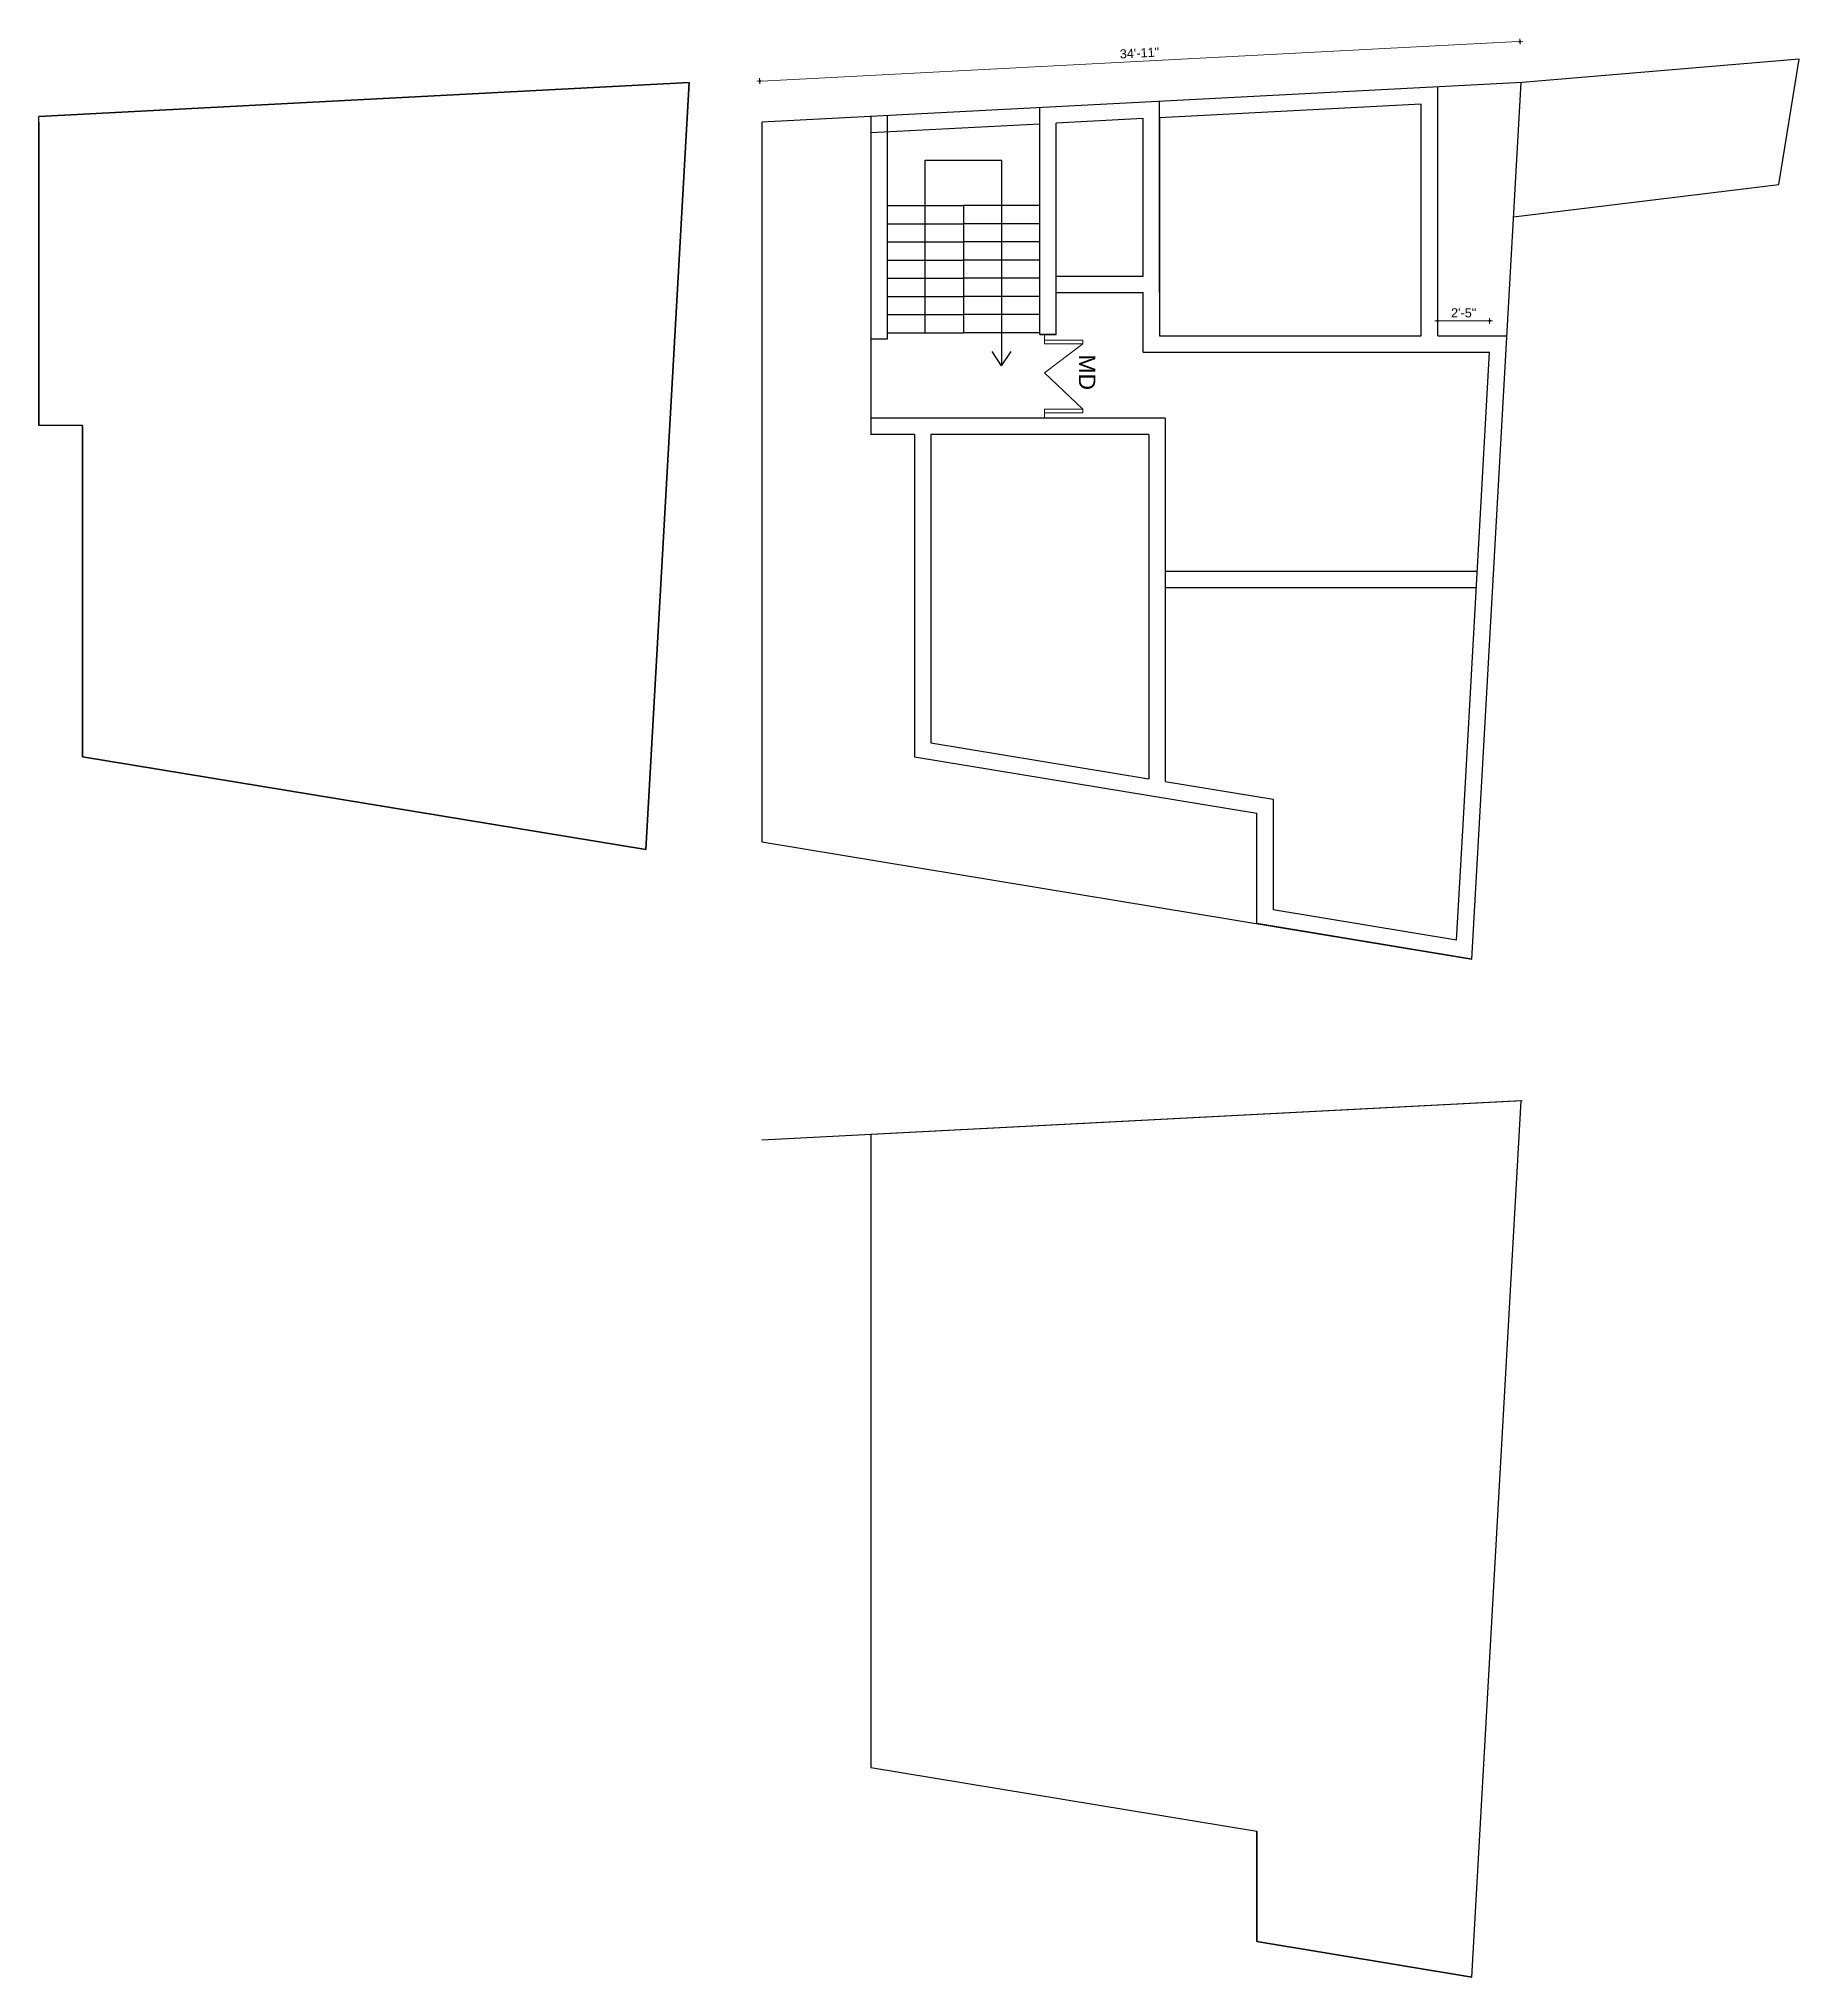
# Model space of a CAD drawing. Header units: inches. Extents: x 21707 to 40312, y -16538 to -7342.
# Drawn here: x 29049 to 30018, y -14253 to -13186 of the extents above; entities that cross this region are included whole.
import ezdxf
from ezdxf.enums import TextEntityAlignment as Align

# ---------------------------------------------------------------- set-up
doc = ezdxf.new("R2010")
doc.units = ezdxf.units.IN
doc.header["$LTSCALE"] = 0.5
doc.header["$MEASUREMENT"] = 0
doc.header["$PDMODE"] = 66
for name, color, linetype, lineweight in [('ELEVATION', 85, 'Continuous', 9), ('hatch', 9, 'Continuous', 0), ('Toilet', 7, 'Continuous', 25)]:
    doc.layers.add(name, color=color, linetype=linetype, lineweight=lineweight)
doc.styles.get("Standard").update_dxf_attribs({"font": 'arial.ttf'})
doc.dimstyles.new('S8', dxfattribs={"dimtxt": 5, "dimasz": 1, "dimexe": 6, "dimexo": 18, "dimgap": 1.9375, "dimtad": 1, "dimdec": 0, "dimzin": 3, "dimdsep": 46, "dimlunit": 4, "dimtxsty": 'Standard', "dimblk": 'dot 2', "dimcen": 12, "dimse1": 1, "dimse2": 1, "dimclrd": 1, "dimclre": 1, "dimclrt": 256, "dimadec": 0, "dimazin": 0, "dimtfac": 0.75, "dimtdec": 0, "dimtix": 1, "dimtmove": 1, "dimatfit": 3, "dimldrblk": 'DOT', "dimfxl": 1, "dimtolj": 1, "dimtzin": 0, "dimlwd": 9, "dimlwe": 9, "dimarcsym": 0})

msp = doc.modelspace()

# ---------------------------------------------------------------- texts
msp.add_text('MD', height=9.03, rotation=270).set_placement((29625.9, -13369.6), align=Align.MIDDLE_CENTER)

# ---------------------------------------------------------------- blocks, each defined once
blk = doc.blocks.new('_Dot')
at = {"color": 0, "linetype": 'ByBlock', "lineweight": -2}
blk.add_line((-0.5, 0), (-1, 0), dxfattribs=at)
at = {"color": 0, "linetype": 'ByBlock', "const_width": 0.5}
blk.add_lwpolyline([(-0.25, 0, 1), (0.25, 0, 1)], format="xyb", close=True, dxfattribs=at)
blk = doc.blocks.new('dot1')
at = {"layer": 'hatch'}
h = blk.add_hatch(color=256, dxfattribs=at)
edge = h.paths.add_edge_path()
edge.add_arc((0, 0), 1, 0, 360)
for p, q in [((3, 0), (-3, 0)), ((0, 3), (0, -3))]:
    blk.add_line(p, q, dxfattribs=at)
blk.add_circle((0, 0), 1, dxfattribs=at)
blk = doc.blocks.new('dot 2')
at = {"layer": 'hatch', "xscale": 0.5, "yscale": 0.5, "zscale": 0.5}
blk.add_blockref('dot1', (0, 0), dxfattribs=at)
blk = doc.blocks.new('*D958')
at = {"layer": 'Defpoints', "color": 0, "transparency": 16777216}
for p in [(29864.1, -13187.7), (29865.3, -13210.3), (29446.9, -13232)]:
    blk.add_point(p, dxfattribs=at)
at = {"layer": 'Toilet', "color": 1, "lineweight": 9, "transparency": 16777216}
blk.add_line((29446.7, -13209.4), (29863.1, -13187.7), dxfattribs=at)
for p, rotation in [((29864.1, -13187.7), 2.975964946167806), ((29445.7, -13209.4), 182.9759649461678)]:
    blk.add_blockref('dot 2', p, dxfattribs=dict(at, rotation=rotation))
at = {"layer": 'Toilet', "transparency": 16777216, "insert": (29654.7, -13194), "char_height": 5, "attachment_point": 5, "rotation": 2.976}
blk.add_mtext('\\A1;34\'-11"', dxfattribs=at)

# ---------------------------------------------------------------- dimensions: what is measured, and where the dimension line sits
at = {"layer": 'Toilet'}
dim = msp.add_aligned_dim(p1=(29446.9, -13232), p2=(29865.3, -13210.3), distance=22.6, dimstyle='S8', override={"dimfxl": 2, "dimfxlon": 1, "dimarcsym": 1}, dxfattribs=at)
dim.commit()
dim.dimension.update_dxf_attribs({"geometry": '*D958', "text_midpoint": (29654.7, -13194)})
msp.add_linear_dim(base=(29847.4, -13341.4), p1=(29818.8, -13349.6), p2=(29847.4, -13358.6), dimstyle='S8', override={"dimfxl": 2, "dimfxlon": 1, "dimarcsym": 1}, dxfattribs=at).render()

# ---------------------------------------------------------------- linework, layer by layer
at = {"layer": 'ELEVATION', "color": 146, "ltscale": 0.25, "true_color": 0x105689}
for p, q in [((29602.5, -13348.9), (29602.5, -13351.9)), ((29602.5, -13351.9), (29623.5, -13351.9)), ((29602.5, -13353.9), (29602.5, -13351.9)), ((29623.5, -13353.9), (29602.5, -13353.9)), ((29623.5, -13353.9), (29602.5, -13369.9)), ((29623.5, -13351.9), (29623.5, -13353.9)), ((29623.5, -13389.9), (29602.5, -13369.9)), ((29623.5, -13389.9), (29602.5, -13389.9)), ((29602.5, -13389.9), (29602.5, -13391.9)), ((29602.5, -13394.9), (29602.5, -13391.9)), ((29602.5, -13391.9), (29623.5, -13391.9)), ((29623.5, -13389.9), (29623.5, -13391.9))]:
    msp.add_line(p, q, dxfattribs=at)
at = {"layer": 'Toilet'}
for p, q in [((30017.8, -13197.4), (29865.3, -13210.3)), ((30006.5, -13266.4), (30017.8, -13197.4)), ((29865.3, -13210.3), (29446.9, -13232)), ((29818.8, -13349.6), (29818.8, -13212.7)), ((29837.6, -13692.5), (29864.8, -13210.3)), ((29665.8, -13325.7), (29665.8, -13220.6)), ((29809.8, -13349.6), (29809.8, -13222.2)), ((29049, -13232), (29049, -13398.9)), ((29446.9, -13232), (29446.9, -13628)), ((29506.8, -13228.9), (29506.8, -13351.4)), ((29506.9, -13232), (29506.9, -13403.9)), ((29515.8, -13228.4), (29515.8, -13351.4)), ((29599.8, -13348.9), (29599.8, -13224.1)), ((29608.8, -13348.9), (29608.8, -13232.6)), ((29656.8, -13316.7), (29656.8, -13230.1)), ((29665.8, -13229.6), (29665.8, -13349.6)), ((29536.8, -13347.9), (29536.8, -13252.9)), ((29536.8, -13252.9), (29578.8, -13252.9)), ((29578.8, -13252.9), (29578.8, -13366)), ((29860.6, -13284.1), (30006.5, -13266.4)), ((29515.8, -13277.9), (29557.8, -13277.9)), ((29515.8, -13277.9), (29557.8, -13277.9)), ((29557.8, -13277.9), (29557.8, -13347.9)), ((29599.8, -13277.9), (29557.8, -13277.9)), ((29599.8, -13277.9), (29557.8, -13277.9)), ((29515.8, -13287.9), (29557.8, -13287.9)), ((29515.8, -13287.9), (29557.8, -13287.9)), ((29515.8, -13297.9), (29557.8, -13297.9)), ((29515.8, -13297.9), (29557.8, -13297.9)), ((29599.8, -13287.9), (29557.8, -13287.9)), ((29599.8, -13287.9), (29557.8, -13287.9)), ((29599.8, -13297.9), (29557.8, -13297.9)), ((29599.8, -13297.9), (29557.8, -13297.9)), ((29515.8, -13307.9), (29557.8, -13307.9)), ((29515.8, -13307.9), (29557.8, -13307.9)), ((29599.8, -13307.9), (29557.8, -13307.9)), ((29599.8, -13307.9), (29557.8, -13307.9)), ((29515.8, -13317.9), (29557.8, -13317.9)), ((29515.8, -13317.9), (29557.8, -13317.9)), ((29599.8, -13317.9), (29557.8, -13317.9)), ((29599.8, -13317.9), (29557.8, -13317.9)), ((29608.8, -13316.7), (29656.8, -13316.7)), ((29515.8, -13327.9), (29557.8, -13327.9)), ((29515.8, -13327.9), (29557.8, -13327.9)), ((29599.8, -13327.9), (29557.8, -13327.9)), ((29599.8, -13327.9), (29557.8, -13327.9)), ((29608.8, -13325.7), (29656.8, -13325.7)), ((29656.8, -13358.6), (29656.8, -13325.7)), ((29515.8, -13337.9), (29557.8, -13337.9)), ((29515.8, -13337.9), (29557.8, -13337.9)), ((29599.8, -13337.9), (29557.8, -13337.9)), ((29599.8, -13337.9), (29557.8, -13337.9)), ((29515.8, -13351.4), (29506.8, -13351.4)), ((29515.8, -13347.9), (29557.8, -13347.9)), ((29515.8, -13347.9), (29557.8, -13347.9)), ((29599.8, -13347.9), (29557.8, -13347.9)), ((29599.8, -13347.9), (29557.8, -13347.9)), ((29608.8, -13348.9), (29599.8, -13348.9)), ((29599.8, -13348.9), (29608.8, -13348.9)), ((29665.8, -13349.6), (29809.8, -13349.6)), ((29818.8, -13349.6), (29856.9, -13349.6)), ((29578.8, -13366), (29573.7, -13358.2)), ((29578.8, -13366), (29584, -13358.2)), ((29656.8, -13358.6), (29847.4, -13358.6)), ((29073, -13398.9), (29049, -13398.9)), ((29668.9, -13394.9), (29506.9, -13394.9)), ((29530.9, -13403.9), (29506.9, -13403.9)), ((29530.9, -13403.9), (29530.9, -13581.1)), ((29659.9, -13403.9), (29539.9, -13403.9)), ((29608.8, -13394.9), (29599.8, -13394.9)), ((29659.9, -13403.9), (29659.9, -13593.2)), ((29668.9, -13394.9), (29668.9, -13594.7)), ((29840.1, -13479.2), (29668.9, -13479.2)), ((29840.1, -13488.2), (29668.9, -13488.2)), ((29530.9, -13581.1), (29719.2, -13612.1)), ((29728.2, -13604.5), (29728.2, -13665.3)), ((29719.2, -13672.9), (29719.2, -13612.1)), ((29446.9, -13628), (29837.6, -13692.5)), ((29829.2, -13682), (29832.6, -13621.7)), ((29829.2, -13682), (29728.2, -13665.3)), ((29837.6, -13692.5), (29719.2, -13672.9)), ((29865.3, -13770.4), (29446.9, -13792.1)), ((29837.6, -14252.6), (29864.8, -13770.4)), ((29506.9, -13789), (29506.9, -14137.2)), ((29506.9, -14137.2), (29719.2, -14172.2)), ((29719.2, -14233), (29719.2, -14172.2)), ((29837.6, -14252.6), (29719.2, -14233))]:
    msp.add_line(p, q, dxfattribs=at)
for points in [[(29073, -13398.9), (29073, -13581.1), (29383.1, -13632.2), (29406.9, -13210.3), (29049, -13228.9)], [(29809.8, -13222.2), (29665.8, -13229.6)], [(29506.8, -13228.9), (29506.8, -13351.4)], [(29506.9, -13228.9), (29506.9, -13351.4)], [(29599.8, -13233.1), (29506.9, -13237.9)], [(29656.8, -13230.1), (29608.8, -13232.6)], [(29832.6, -13621.7), (29847.4, -13358.6)], [(29539.9, -13403.9), (29539.9, -13573.4), (29659.9, -13593.2)], [(29668.9, -13594.7), (29728.2, -13604.5)]]:
    msp.add_lwpolyline(points, dxfattribs=at)
for points in [[(29383.1, -13632.2), (29073, -13581.1), (29073, -13398.9), (29049, -13398.9), (29049, -13228.9), (29406.9, -13210.3)], [(29864.8, -13770.4), (29506.9, -13789), (29506.9, -14137.2), (29719.2, -14172.2), (29719.2, -14233), (29837.6, -14252.6)]]:
    msp.add_lwpolyline(points, close=True, dxfattribs=at)

msp.set_redraw_order([(e.dxf.handle, doc.entitydb.next_handle()) for e in msp.query("TEXT MTEXT ATTDEF DIMENSION ARC_DIMENSION")])  # texts and dimensions are drawn at this point

doc.saveas('drawing.dxf')
